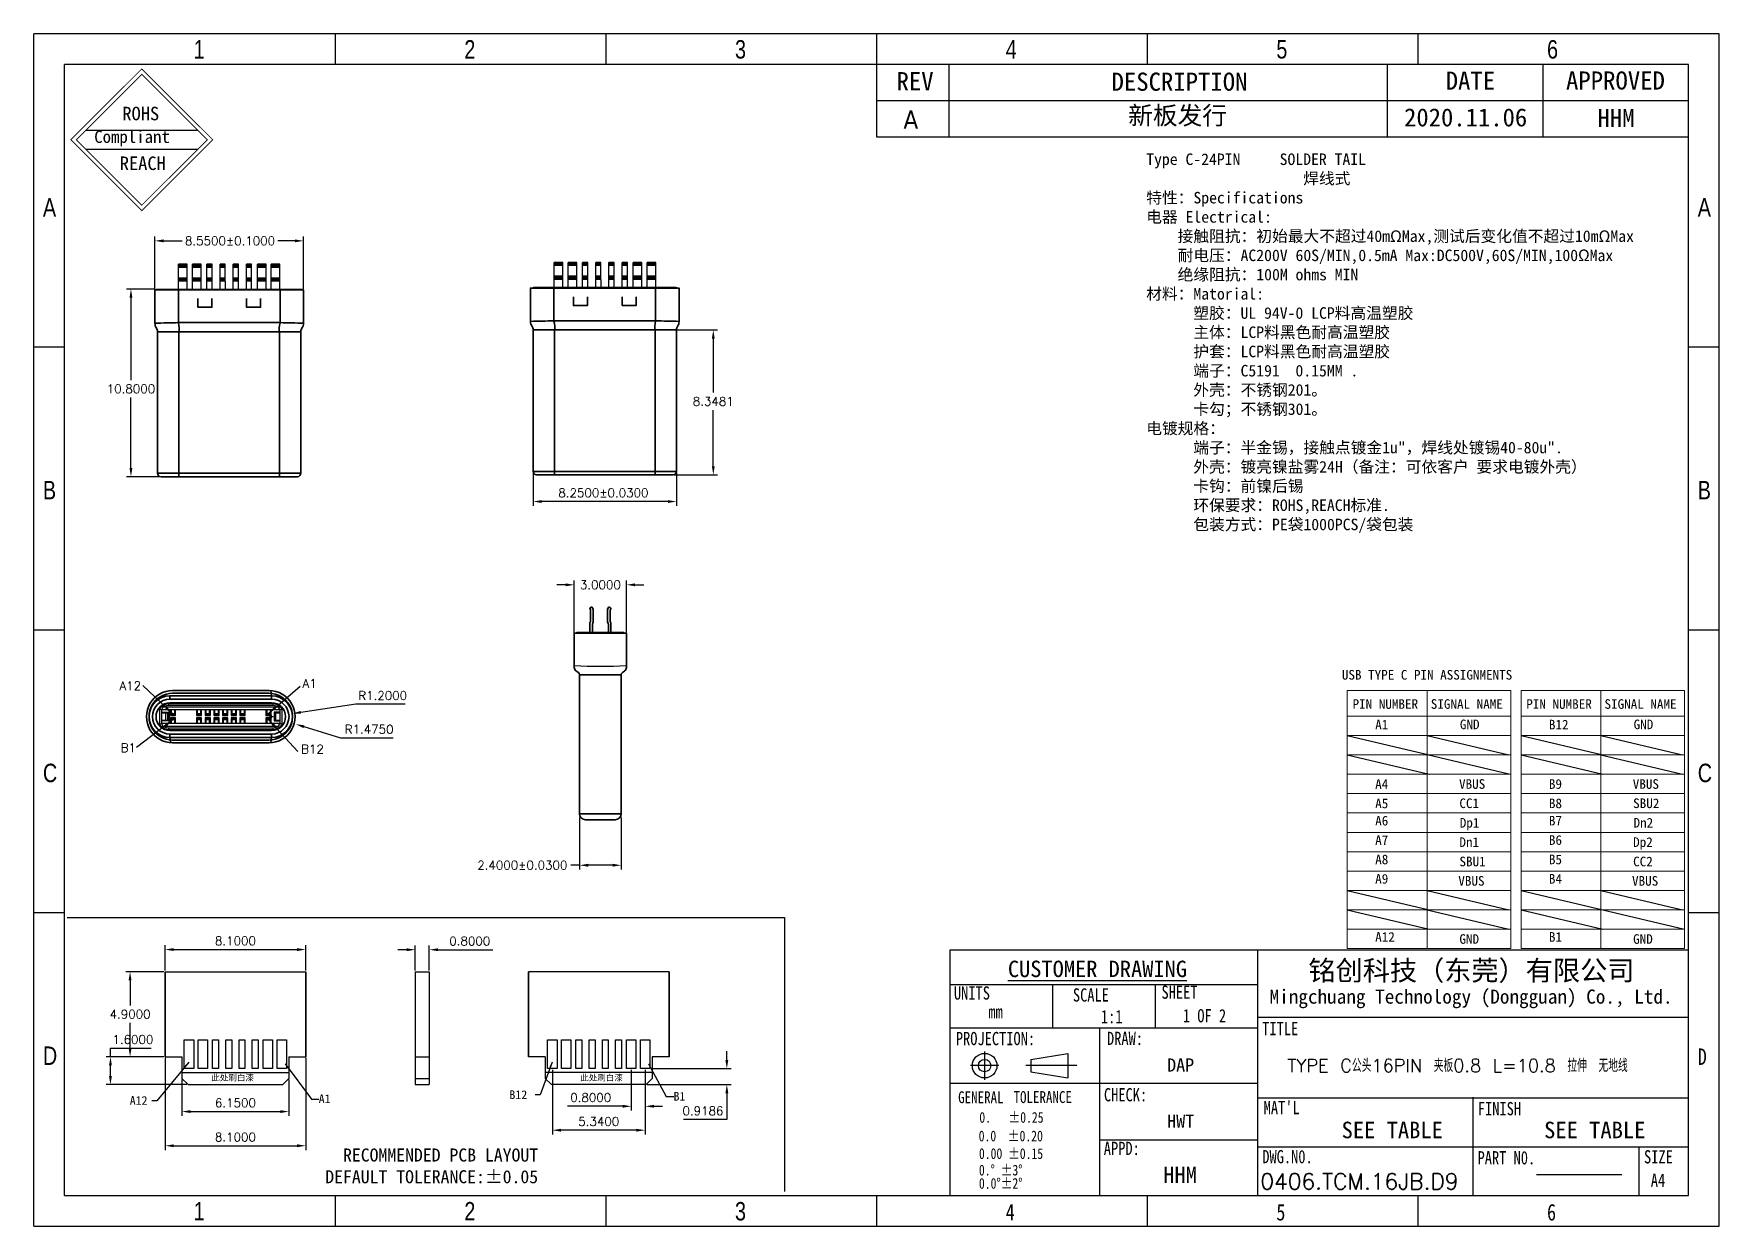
# Model space of a CAD drawing. Header units: inches. Extents: x 7.6 to 104.6, y 12.3 to 81.
import ezdxf

# ---------------------------------------------------------------- set-up
doc = ezdxf.new("R2010")
doc.units = ezdxf.units.IN
doc.header["$MEASUREMENT"] = 0
doc.layers.add('1实线', color=255, linetype='Continuous', lineweight=35)
doc.layers.add('DIM', color=3, linetype='Continuous', lineweight=9)
for name, color, linetype in [('3_1', 7, 'Continuous'), ('INTFCLR_217_9', 7, 'Continuous'), ('USB_C_TYPE_PLUG_HOUSING_', 7, 'Continuous'), ('USB_C_TYPE_PLUG_RETENTION_LATCH', 7, 'Continuous')]:
    doc.layers.add(name, color=color, linetype=linetype)
doc.styles.add('CHAIN(宋)', font='')
doc.styles.get("Standard").update_dxf_attribs({"font": 'txt', "bigfont": 'gbcbig.shx'})
doc.styles.add('TEXTSTYLE_1', font='gdt', dxfattribs={"width": 0.8})
doc.styles.add('TXT', font='romans.shx')
doc.styles.add('宋体', font='')
doc.styles.add('宋體', font='')
doc.styles.get('CHAIN(宋)').set_extended_font_data('SimSun')
doc.styles.get('宋体').set_extended_font_data('SimSun')
doc.styles.get('宋體').set_extended_font_data('SimSun')
doc.dimstyles.get("Standard").update_dxf_attribs({"dimtxt": 0.18, "dimasz": 0.18, "dimexe": 0.18, "dimexo": 0.0625, "dimgap": 0.09, "dimtad": 0, "dimtih": 1, "dimtoh": 1, "dimdec": 4, "dimzin": 0, "dimdsep": 46, "dimtxsty": 'Standard', "dimcen": 0.09, "dimadec": 0, "dimazin": 0, "dimtfac": 1, "dimtdec": 4, "dimtofl": 0, "dimtmove": 0, "dimatfit": 3, "dimfxl": 1, "dimtolj": 1, "dimtzin": 0, "dimarcsym": 0})

msp = doc.modelspace()

# ---------------------------------------------------------------- texts
at = {"style": '宋體', "width": 0.8}
msp.add_text('1 OF 2', height=0.761641, dxfattribs=at).set_placement((73.69613, 24.0585))
at = {"ltscale": 0.2, "char_height": 1.0413954, "attachment_point": 1}
for s, insert in [('{\\fSimSun|b0|i0|c134|p2;新板发行}', (70.54879, 76.78867)), ('{\\fSimSun|b0|i0|c134|p2;2020.11.06}', (86.42016, 76.67642)), ('{\\fSimSun|b0|i0|c134|p2;HHM}', (97.55258, 76.63423)), ('{\\fTahoma|b0|i0|c134|p34;A}', (57.62552, 76.55568))]:
    msp.add_mtext(s, dxfattribs=dict(at, insert=insert))
at = {"color": 3, "linetype": 'Continuous', "insert": (71.58602, 74.078), "char_height": 0.6637967, "width": 35.3942925, "attachment_point": 1, "style": 'CHAIN(宋)'}
msp.add_mtext('Type C-24PIN     SOLDER TAIL\\P                    焊线式\\P特性：Specifications\\P电器 Electrical:\\P    接触阻抗：初始最大不超过40mΩMax,测试后变化值不超过10mΩMax \\P    耐电压：AC200V 60S/MIN,0.5mA Max:DC500V,60S/MIN,100{\\Fromans|c134;Ω}Max\\P    绝缘阻抗：100M ohms MIN\\P材料：Matorial:\\P      塑胶：UL 94V-0 LCP料高温塑胶   \\P      主体：LCP料黑色耐高温塑胶\\P      护套：LCP料黑色耐高温塑胶   \\P      端子：C5191  0.15MM .\\P      外壳：不锈钢201。\\P      卡勾；不锈钢301。\\P电镀规格：       \\P      端子：半金锡，接触点镀金1u"，焊线处镀锡40-80u".\\P      外壳：镀亮镍盐雾24H（备注：可依客户 要求电镀外壳）\\P      卡钩：前镍后锡\\P      环保要求：ROHS,REACH标准.\\P      包装方式：PE袋1000PCS/袋包装', dxfattribs=at)
at = {"color": 3, "char_height": 0.5, "attachment_point": 1}
for s, insert in [('\\A1;A12', (12.51516, 43.68282)), ('\\A1;A1', (23.0514, 43.81835)), ('\\A1;B1', (12.58545, 40.11743)), ('\\A1;B12', (22.96952, 40.03906))]:
    msp.add_mtext(s, dxfattribs=dict(at, insert=insert))
at = {"char_height": 0.5542733, "attachment_point": 1, "style": 'TXT'}
for s, insert, width in [('{\\fSimSun|b0|i0|c134|p2;USB TYPE C PIN ASSIGNMENTS}', (82.84103, 44.3426), 12.2399109), ('{\\fSimSun|b0|i0|c134|p2;SIGNAL NAME}', (87.95778, 42.66112), 12.2399109), ('{\\fSimSun|b0|i0|c134|p2;SIGNAL NAME}', (97.9511, 42.66112), 12.2399109), ('{\\fSimSun|b0|i0|c134|p2;PIN NUMBER}', (83.45786, 42.66112), 12.2399109), ('{\\fSimSun|b0|i0|c134|p2;PIN NUMBER}', (93.45118, 42.66112), 12.2399109), ('{\\fNSimSun|b0|i0|c134|p49;GND}', (89.63269, 41.4888), 9.543113), ('{\\fNSimSun|b0|i0|c134|p49;GND}', (99.62601, 41.4888), 9.543113)]:
    msp.add_mtext(s, dxfattribs=dict(at, insert=insert, width=width))
for s, insert in [('{\\fNSimSun|b0|i0|c134|p49;A1}', (84.75863, 41.47386)), ('{\\fNSimSun|b0|i0|c134|p49;B12}', (94.75194, 41.47386)), ('{\\fNSimSun|b0|i0|c134|p49;A4 \\fNSimSun|b0|i0|c0|p49; }', (84.75863, 38.05489)), ('{\\fNSimSun|b0|i0|c134|p49;VBUS}', (89.58274, 38.05602)), ('{\\fNSimSun|b0|i0|c134|p49;B9 \\fNSimSun|b0|i0|c0|p49; }', (94.75194, 38.05489)), ('{\\fNSimSun|b0|i0|c134|p49;VBUS}', (99.57605, 38.05602)), ('{\\fNSimSun|b0|i0|c134|p49;A5\\fNSimSun|b0|i0|c0|p49; }', (84.75863, 36.94197)), ('{\\fNSimSun|b0|i0|c134|p49;CC1}', (89.60407, 36.94674)), ('{\\fNSimSun|b0|i0|c134|p49;B8}', (94.75194, 36.94197)), ('{\\fNSimSun|b0|i0|c134|p49;SBU2}', (99.59739, 36.94674)), ('{\\fNSimSun|b0|i0|c134|p49;A6\\fNSimSun|b0|i0|c0|p49; }', (84.75863, 35.94489)), ('{\\fNSimSun|b0|i0|c134|p49;B7}', (94.75194, 35.94489)), ('{\\fNSimSun|b0|i0|c0|p49;D\\fNSimSun|b0|i0|c134|p49;p1}', (89.62645, 35.82505)), ('{\\fNSimSun|b0|i0|c0|p49;D\\fNSimSun|b0|i0|c134|p49;n2}', (99.61977, 35.82505)), ('{\\fNSimSun|b0|i0|c134|p49;A7}', (84.75863, 34.8294)), ('{\\fNSimSun|b0|i0|c0|p49;D\\fNSimSun|b0|i0|c134|p49;n1}', (89.60511, 34.70956)), ('{\\fNSimSun|b0|i0|c134|p49;B6}', (94.75194, 34.8294)), ('{\\fNSimSun|b0|i0|c0|p49;D\\fNSimSun|b0|i0|c134|p49;p2}', (99.59843, 34.70956)), ('{\\fNSimSun|b0|i0|c134|p49;A8\\fNSimSun|b0|i0|c0|p49; }', (84.75863, 33.71391)), ('{\\fNSimSun|b0|i0|c134|p49;SBU1}', (89.60511, 33.59407)), ('{\\fNSimSun|b0|i0|c134|p49;B5\\fNSimSun|b0|i0|c0|p49; }', (94.75194, 33.71391)), ('{\\fNSimSun|b0|i0|c134|p49;CC2}', (99.59843, 33.59407)), ('{\\fNSimSun|b0|i0|c134|p49;A9\\fNSimSun|b0|i0|c0|p49; }', (84.75863, 32.59842)), ('{\\fNSimSun|b0|i0|c134|p49;VBUS}', (89.5411, 32.47858)), ('{\\fNSimSun|b0|i0|c134|p49;B4\\fNSimSun|b0|i0|c0|p49; }', (94.75194, 32.59842)), ('{\\fNSimSun|b0|i0|c134|p49;VBUS}', (99.53442, 32.47858)), ('{\\fNSimSun|b0|i0|c134|p49;A12\\fNSimSun|b0|i0|c0|p49; }', (84.75863, 29.25196)), ('{\\fNSimSun|b0|i0|c134|p49;GND}', (89.60511, 29.13212)), ('{\\fNSimSun|b0|i0|c134|p49;B1}', (94.75194, 29.25196)), ('{\\fNSimSun|b0|i0|c134|p49;GND}', (99.59843, 29.13212))]:
    msp.add_mtext(s, dxfattribs=dict(at, insert=insert))
at = {"attachment_point": 1}
for s, insert, char_height, width in [('TYPE C公头16PIN 夹板0.8 L=10.8 拉伸 无地线', (79.7051, 21.94712), 0.74844, 21.8529346), ('0406.TCM.16JB.D9', (78.15208, 15.36405), 0.9208004, 12.5689251)]:
    msp.add_mtext(s, dxfattribs=dict(at, insert=insert, char_height=char_height, width=width))
at = {"char_height": 0.35}
for insert, attachment_point in [((17.80072, 21.04676), 1), ((41.47625, 21.04676), 3)]:
    msp.add_mtext_dynamic_manual_height_columns('{\\fSimSun|b0|i0|c134|p2;此处刷白漆}', width=2.5611998, gutter_width=12.5, heights=[-0.4595], dxfattribs=dict(at, insert=insert, attachment_point=attachment_point))
at = {"attachment_point": 3}
for s, insert, char_height in [('{\\fSimSun|b0|i0|c134|p2;\\C1;A12}', (14.12922, 19.80969), 0.5), ('{\\fSimSun|b0|i0|c134|p2;\\C1;A1}', (24.65897, 19.90629), 0.5), ('{\\fSimSun|b0|i0|c134|p2;\\C1;B12}', (35.97304, 20.14037), 0.5), ('{\\fSimSun|b0|i0|c134|p2;\\C1;B1}', (45.07445, 20.05153), 0.5), ('{\\fSimSun|b0|i0|c134|p2;RECOMMENDED PCB LAYOUT\\PDEFAULT TOLERANCE:%%P0.05}', (36.60252, 16.79472), 0.75)]:
    msp.add_mtext(s, dxfattribs=dict(at, insert=insert, char_height=char_height))

# ---------------------------------------------------------------- blocks, each defined once
blk = doc.blocks.new('成品图框')
for p, q in [((1169.354, 45.473), (1097.653, 45.473)), ((1097.653, -5.294), (1097.653, 45.473)), ((1110.476, 45.473), (1110.476, 44.164)), ((1121.99, 45.473), (1121.99, 44.164)), ((1133.504, 45.473), (1133.504, 44.164)), ((1145.018, 45.473), (1145.018, 44.164)), ((1156.531, 45.473), (1156.531, 44.164)), ((1169.354, -5.294), (1169.354, 45.473)), ((1168.045, 44.164), (1098.962, 44.164)), ((1098.962, -3.985), (1098.962, 44.164)), ((1133.504, 44.164), (1133.504, 41.088)), ((1136.58, 44.164), (1136.58, 41.088)), ((1155.226, 44.164), (1155.226, 41.088)), ((1161.854, 44.164), (1161.854, 41.088)), ((1168.045, -3.985), (1168.045, 44.164)), ((1133.504, 42.626), (1168.047, 42.626)), ((1099.87, 41.362), (1104.633, 41.362)), ((1133.504, 41.088), (1168.047, 41.088)), ((1099.87, 40.553), (1104.633, 40.553)), ((1098.962, 32.127), (1097.653, 32.127)), ((1169.354, 32.127), (1168.045, 32.127)), ((1098.962, 20.089), (1097.653, 20.089)), ((1169.354, 20.089), (1168.045, 20.089)), ((1098.962, 8.052), (1097.653, 8.052)), ((1169.354, 8.052), (1168.045, 8.052)), ((1136.644, -3.985), (1136.644, 6.482)), ((1136.644, 6.482), (1168.045, 6.482)), ((1149.728, -3.985), (1149.728, 6.482)), ((1136.644, 5.006), (1149.728, 5.006)), ((1141.002, 3.158), (1141.002, 5.006)), ((1145.369, 3.158), (1145.369, 5.006)), ((1149.728, 3.604), (1168.045, 3.604)), ((1136.644, 3.158), (1149.728, 3.158)), ((1143.01, -3.985), (1143.01, 3.158)), ((1138.706, 1.545), (1137.502, 1.545)), ((1138.104, 2.147), (1138.104, 0.943)), ((1142.027, 1.546), (1139.86, 1.545)), ((1140.066, 1.807), (1141.636, 2.068)), ((1140.066, 1.807), (1140.066, 1.283)), ((1141.636, 2.068), (1141.636, 1.022)), ((1136.644, 0.798), (1143.01, 0.798)), ((1140.066, 1.283), (1141.636, 1.022)), ((1143.01, 0.798), (1149.728, 0.798)), ((1149.728, 0.173), (1168.045, 0.173)), ((1158.887, -3.985), (1158.887, 0.202)), ((1143.01, -1.616), (1149.728, -1.616)), ((1149.728, -1.906), (1168.045, -1.906)), ((1165.952, -3.985), (1165.952, -1.892)), ((1161.574, -3.088), (1165.211, -3.088)), ((1098.962, -3.985), (1168.045, -3.985)), ((1110.476, -3.985), (1110.476, -5.294)), ((1121.99, -3.985), (1121.99, -5.294)), ((1133.504, -3.985), (1133.504, -5.294)), ((1145.018, -3.985), (1145.018, -5.294)), ((1156.531, -3.985), (1156.531, -5.294)), ((1097.653, -5.294), (1169.354, -5.294))]:
    blk.add_line(p, q)
at = {"const_width": 0.0394}
for points in [[(1099.234, 40.958), (1102.251, 43.975), (1105.269, 40.958), (1102.251, 37.94)], [(1099.466, 40.958), (1102.251, 43.743), (1105.037, 40.958), (1102.251, 38.172)]]:
    blk.add_lwpolyline(points, close=True, dxfattribs=at)
for radius in [0.523, 0.262]:
    blk.add_circle((1138.104, 1.545), radius)
at = {"width": 0.8}
for s, height, style, p in [('1', 0.785, 'TEXTSTYLE_1', (1104.457, 44.413)), ('2', 0.785, 'TEXTSTYLE_1', (1115.971, 44.413)), ('3', 0.785, 'TEXTSTYLE_1', (1127.485, 44.413)), ('4', 0.785, 'TEXTSTYLE_1', (1138.999, 44.413)), ('5', 0.785, 'TEXTSTYLE_1', (1150.513, 44.413)), ('6', 0.785, 'TEXTSTYLE_1', (1162.027, 44.413)), ('A', 0.785, 'TEXTSTYLE_1', (1098.046, 37.688)), ('A', 0.785, 'TEXTSTYLE_1', (1168.438, 37.688)), ('B', 0.785, 'TEXTSTYLE_1', (1098.046, 25.65)), ('B', 0.785, 'TEXTSTYLE_1', (1168.438, 25.65)), ('C', 0.785, 'TEXTSTYLE_1', (1098.046, 13.613)), ('C', 0.785, 'TEXTSTYLE_1', (1168.438, 13.613)), ('UNITS', 0.5632, '宋體', (1136.797, 4.357)), ('SCALE', 0.5632, '宋體', (1141.858, 4.273)), ('SHEET', 0.5632, '宋體', (1145.625, 4.392)), ('mm', 0.5632, '宋體', (1138.259, 3.56)), ('1:1', 0.5632, '宋體', (1143.05, 3.351)), ('PROJECTION: ', 0.56315, '宋體', (1136.879, 2.417)), ('DRAW:', 0.5632, '宋體', (1143.307, 2.424)), ('TITLE', 0.5632, '宋體', (1149.909, 2.842)), ('D', 0.785, 'TEXTSTYLE_1', (1098.046, 1.576)), ('D', 0.704, '宋體', (1168.438, 1.576)), ('GENERAL', 0.5068, '宋體', (1136.977, -0.053)), ('    TOLERANCE', 0.50684, '宋體', (1138.23, -0.047)), ('CHECK:', 0.5632, '宋體', (1143.178, 0.026)), ("MAT'L", 0.5632, '宋體', (1149.973, -0.521)), ('FINISH', 0.5632, '宋體', (1159.083, -0.566)), ('0.   %%P0.25', 0.45615, '宋體', (1137.879, -0.884)), ('0.0  %%P0.20', 0.45615, '宋體', (1137.851, -1.676)), ('0.00 %%P0.15', 0.45615, '宋體', (1137.861, -2.426)), ('APPD:', 0.5632, '宋體', (1143.171, -2.258)), ('DWG.N0.', 0.5632, '宋體', (1149.914, -2.61)), ('PART N0.', 0.5632, '宋體', (1159.071, -2.657)), ('SIZE', 0.5632, '宋體', (1166.152, -2.616)), ('0.%%D %%P3%%D', 0.45615, '宋體', (1137.861, -3.129)), ('0.0%%D%%P2%%D', 0.45615, '宋體', (1137.861, -3.695)), ('A4', 0.5632, '宋體', (1166.441, -3.614)), ('1', 0.785, 'TEXTSTYLE_1', (1104.457, -5.045)), ('2', 0.785, 'TEXTSTYLE_1', (1115.971, -5.045)), ('3', 0.785, 'TEXTSTYLE_1', (1127.485, -5.045)), ('4', 0.704, '宋體', (1138.999, -5.045)), ('5', 0.704, '宋體', (1150.513, -5.045)), ('6', 0.704, '宋體', (1162.027, -5.045))]:
    blk.add_text(s, height=height, dxfattribs=dict(at, style=style)).set_placement(p)
for s, insert, char_height, width, attachment_point, style in [('REV', (1135.144, 43.45), 0.7727, 3.70904, 5, '宋体'), ('DESCRIPTION', (1146.393, 43.423), 0.77272, 21.63608, 5, '宋体'), ('DATE', (1158.767, 43.474), 0.7727, 4.6363, 5, '宋体'), ('APPROVED', (1164.937, 43.474), 0.7727, 7.70269, 5, '宋体'), ('DAP', (1145.867, 1.855), 0.5632, 36.99419, 1, '宋體'), ('HWT', (1145.869, -0.536), 0.5632, 36.99419, 1, '宋體')]:
    blk.add_mtext(s, dxfattribs=dict(insert=insert, char_height=char_height, width=width, attachment_point=attachment_point, style=style))
at = {"attachment_point": 1}
for s, insert, char_height, width in [('{\\fSimSun|b0|i0|c134|p2;ROHS}', (1101.424, 42.361), 0.5757, 3.15052), ('{\\fKaiTi_GB2312|b0|i0|c134|p49;Compliant}', (1100.228, 41.348), 0.5252, 2.01633), ('{\\fSimSun|b0|i0|c134|p2;REACH}', (1101.314, 40.245), 0.5757, 3.15052)]:
    blk.add_mtext(s, dxfattribs=dict(at, insert=insert, char_height=char_height, width=width))
at = {"style": '宋體'}
for s, insert, char_height, attachment_point in [('{\\LCUSTOMER DRAWING}', (1139.092, 5.303), 0.7, 7), ('铭创科技（东莞）有限公司', (1151.878, 6.021), 0.84702, 1), ('Mingchuang Technology (Dongguan) Co., Ltd.', (1150.224, 4.784), 0.6, 1), ('SEE TABLE', (1153.288, -0.841), 0.7039, 1), ('SEE TABLE', (1161.903, -0.841), 0.7039, 1), ('HHM', (1145.698, -2.75), 0.7039, 1)]:
    blk.add_mtext(s, dxfattribs=dict(at, insert=insert, char_height=char_height, attachment_point=attachment_point))
blk = doc.blocks.new('*D64')
at = {"color": 3, "lineweight": -2, "transparency": 16777216}
for p, q in [((14.556, 66.284), (14.556, 69.297)), ((15.056, 69.047), (16.127, 69.047)), ((22.606, 69.047), (21.627, 69.047)), ((23.106, 66.284), (23.106, 69.297))]:
    blk.add_line(p, q, dxfattribs=at)
at = {"color": 3, "transparency": 16777216}
for points in [[(15.056, 69.13), (15.056, 68.963), (14.556, 69.047)], [(22.606, 69.13), (22.606, 68.963), (23.106, 69.047)]]:
    blk.add_solid(points, dxfattribs=at)
at = {"layer": 'DEFPOINTS', "color": 0, "transparency": 16777216}
for p in [(14.556, 69.047), (14.556, 66.222), (23.106, 66.222)]:
    blk.add_point(p, dxfattribs=at)
at = {"color": 3, "transparency": 16777216, "insert": (18.877, 69.047), "char_height": 0.5, "attachment_point": 5}
blk.add_mtext('\\A1;8.5500±0.1000', dxfattribs=at)
blk = doc.blocks.new('*D65')
at = {"color": 3, "lineweight": -2, "transparency": 16777216}
for p, q in [((14.568, 66.271), (12.927, 66.271)), ((13.177, 65.771), (13.177, 61.024)), ((13.177, 55.971), (13.177, 60.024)), ((14.943, 55.471), (12.927, 55.471))]:
    blk.add_line(p, q, dxfattribs=at)
at = {"color": 3, "transparency": 16777216}
for points in [[(13.094, 65.771), (13.26, 65.771), (13.177, 66.271)], [(13.094, 55.971), (13.26, 55.971), (13.177, 55.471)]]:
    blk.add_solid(points, dxfattribs=at)
at = {"layer": 'DEFPOINTS', "color": 0, "transparency": 16777216}
for p in [(14.631, 66.271), (13.177, 55.471), (15.006, 55.471)]:
    blk.add_point(p, dxfattribs=at)
at = {"color": 3, "transparency": 16777216, "insert": (13.177, 60.524), "char_height": 0.5, "attachment_point": 5}
blk.add_mtext('\\A1;10.8000', dxfattribs=at)
blk = doc.blocks.new('*D68')
at = {"color": 3, "lineweight": -2, "transparency": 16777216}
for p, q in [((44.628, 63.923), (46.929, 63.923)), ((46.679, 63.423), (46.679, 60.308)), ((46.679, 56.075), (46.679, 59.308)), ((44.428, 55.575), (46.929, 55.575))]:
    blk.add_line(p, q, dxfattribs=at)
at = {"color": 3, "transparency": 16777216}
for points in [[(46.596, 63.423), (46.762, 63.423), (46.679, 63.923)], [(46.596, 56.075), (46.762, 56.075), (46.679, 55.575)]]:
    blk.add_solid(points, dxfattribs=at)
at = {"layer": 'DEFPOINTS', "color": 0, "transparency": 16777216}
for p in [(44.565, 63.923), (44.365, 55.575), (46.679, 55.575)]:
    blk.add_point(p, dxfattribs=at)
at = {"color": 3, "transparency": 16777216, "insert": (46.679, 59.808), "char_height": 0.5, "attachment_point": 5}
blk.add_mtext('\\A1;8.3481', dxfattribs=at)
blk = doc.blocks.new('*D69')
at = {"color": 3, "lineweight": -2, "transparency": 16777216}
for p, q in [((36.315, 55.713), (36.315, 53.79)), ((44.565, 55.713), (44.565, 53.79)), ((44.065, 54.04), (36.815, 54.04))]:
    blk.add_line(p, q, dxfattribs=at)
at = {"color": 3, "transparency": 16777216}
for points in [[(36.815, 54.123), (36.815, 53.956), (36.315, 54.04)], [(44.065, 54.123), (44.065, 53.956), (44.565, 54.04)]]:
    blk.add_solid(points, dxfattribs=at)
at = {"layer": 'DEFPOINTS', "color": 0, "transparency": 16777216}
for p in [(36.315, 55.775), (44.565, 55.775), (36.315, 54.04)]:
    blk.add_point(p, dxfattribs=at)
at = {"color": 3, "transparency": 16777216, "insert": (40.358, 54.54), "char_height": 0.5, "attachment_point": 5}
blk.add_mtext('\\A1;8.2500±0.0300', dxfattribs=at)
blk = doc.blocks.new('*D74')
at = {"color": 3, "lineweight": -2, "transparency": 16777216}
for p, q in [((38.683, 46.422), (38.683, 49.496)), ((41.683, 46.122), (41.683, 49.496)), ((38.183, 49.246), (37.683, 49.246)), ((42.183, 49.246), (42.683, 49.246))]:
    blk.add_line(p, q, dxfattribs=at)
at = {"color": 3, "transparency": 16777216}
for points in [[(38.183, 49.329), (38.183, 49.162), (38.683, 49.246)], [(42.183, 49.329), (42.183, 49.162), (41.683, 49.246)]]:
    blk.add_solid(points, dxfattribs=at)
at = {"layer": 'DEFPOINTS', "color": 0, "transparency": 16777216}
for p in [(38.683, 49.246), (38.683, 46.36), (41.683, 46.06)]:
    blk.add_point(p, dxfattribs=at)
at = {"color": 3, "transparency": 16777216, "insert": (40.183, 49.246), "char_height": 0.5, "attachment_point": 5}
blk.add_mtext('\\A1;3.0000', dxfattribs=at)
blk = doc.blocks.new('*D77')
at = {"color": 3, "lineweight": -2, "transparency": 16777216}
for p, q in [((38.983, 35.857), (38.983, 32.852)), ((41.383, 35.857), (41.383, 32.852)), ((38.983, 33.102), (38.483, 33.102)), ((40.883, 33.102), (39.483, 33.102))]:
    blk.add_line(p, q, dxfattribs=at)
at = {"color": 3, "transparency": 16777216}
for points in [[(39.483, 33.186), (39.483, 33.019), (38.983, 33.102)], [(40.883, 33.186), (40.883, 33.019), (41.383, 33.102)]]:
    blk.add_solid(points, dxfattribs=at)
at = {"layer": 'DEFPOINTS', "color": 0, "transparency": 16777216}
for p in [(38.983, 35.92), (41.383, 35.92), (38.983, 33.102)]:
    blk.add_point(p, dxfattribs=at)
at = {"color": 3, "transparency": 16777216, "insert": (35.691, 33.102), "char_height": 0.5, "attachment_point": 5}
blk.add_mtext('\\A1;2.4000±0.0300', dxfattribs=at)
blk = doc.blocks.new('*D80')
at = {"color": 3, "lineweight": -2, "transparency": 16777216}
for p, q in [((21.27, 41.566), (21.27, 41.746)), ((26.12, 42.369), (22.952, 41.903)), ((28.953, 42.369), (26.12, 42.369)), ((21.18, 41.656), (21.36, 41.656))]:
    blk.add_line(p, q, dxfattribs=at)
at = {"color": 3, "transparency": 16777216}
blk.add_solid([(22.94, 41.986), (22.964, 41.821), (22.457, 41.831)], dxfattribs=at)
at = {"layer": 'DEFPOINTS', "color": 0, "transparency": 16777216}
for p in [(22.457, 41.831), (21.27, 41.656)]:
    blk.add_point(p, dxfattribs=at)
at = {"color": 3, "transparency": 16777216, "insert": (27.661, 42.869), "char_height": 0.5, "attachment_point": 5}
blk.add_mtext('\\A1;R1.2000', dxfattribs=at)
blk = doc.blocks.new('*D81')
at = {"color": 3, "lineweight": -2, "transparency": 16777216}
for p, q in [((21.245, 41.566), (21.245, 41.746)), ((21.155, 41.656), (21.335, 41.656)), ((25.256, 40.427), (23.134, 41.077)), ((28.256, 40.427), (25.256, 40.427))]:
    blk.add_line(p, q, dxfattribs=at)
at = {"color": 3, "transparency": 16777216}
blk.add_solid([(23.158, 41.157), (23.109, 40.998), (22.656, 41.224)], dxfattribs=at)
at = {"layer": 'DEFPOINTS', "color": 0, "transparency": 16777216}
for p in [(21.245, 41.656), (22.656, 41.224)]:
    blk.add_point(p, dxfattribs=at)
at = {"color": 3, "transparency": 16777216, "insert": (26.881, 40.927), "char_height": 0.5, "attachment_point": 5}
blk.add_mtext('\\A1;R1.4750', dxfattribs=at)
blk = doc.blocks.new('*D93')
at = {"color": 3, "lineweight": -2, "transparency": 16777216}
for p, q in [((29.036, 28.238), (28.536, 28.238)), ((29.536, 27.036), (29.536, 28.488)), ((30.336, 27.036), (30.336, 28.488)), ((30.836, 28.238), (34.003, 28.238))]:
    blk.add_line(p, q, dxfattribs=at)
at = {"color": 3, "transparency": 16777216}
for points in [[(29.036, 28.321), (29.036, 28.155), (29.536, 28.238)], [(30.836, 28.321), (30.836, 28.155), (30.336, 28.238)]]:
    blk.add_solid(points, dxfattribs=at)
at = {"layer": 'DEFPOINTS', "color": 0, "transparency": 16777216}
for p in [(30.336, 28.238), (29.536, 26.973), (30.336, 26.973)]:
    blk.add_point(p, dxfattribs=at)
at = {"color": 3, "transparency": 16777216, "insert": (32.67, 28.738), "char_height": 0.5, "attachment_point": 5}
blk.add_mtext('\\A1;0.8000', dxfattribs=at)
blk = doc.blocks.new('*D94')
at = {"color": 3, "lineweight": -2, "transparency": 16777216}
for p, q in [((15.137, 27.036), (15.137, 28.498)), ((15.637, 28.248), (22.737, 28.248)), ((23.237, 27.036), (23.237, 28.498))]:
    blk.add_line(p, q, dxfattribs=at)
at = {"color": 3, "transparency": 16777216}
for points in [[(15.637, 28.331), (15.637, 28.164), (15.137, 28.248)], [(22.737, 28.331), (22.737, 28.164), (23.237, 28.248)]]:
    blk.add_solid(points, dxfattribs=at)
at = {"layer": 'DEFPOINTS', "color": 0, "transparency": 16777216}
for p in [(23.237, 28.248), (15.137, 26.973), (23.237, 26.973)]:
    blk.add_point(p, dxfattribs=at)
at = {"color": 3, "transparency": 16777216, "insert": (19.187, 28.748), "char_height": 0.5, "attachment_point": 5}
blk.add_mtext('\\A1;8.1000', dxfattribs=at)
blk = doc.blocks.new('*D95')
at = {"color": 3, "lineweight": -2, "transparency": 16777216}
for p, q in [((15.074, 26.973), (12.877, 26.973)), ((13.127, 26.473), (13.127, 25.023)), ((13.127, 22.573), (13.127, 24.023)), ((15.074, 22.073), (12.877, 22.073))]:
    blk.add_line(p, q, dxfattribs=at)
at = {"color": 3, "transparency": 16777216}
for points in [[(13.043, 26.473), (13.21, 26.473), (13.127, 26.973)], [(13.043, 22.573), (13.21, 22.573), (13.127, 22.073)]]:
    blk.add_solid(points, dxfattribs=at)
at = {"layer": 'DEFPOINTS', "color": 0, "transparency": 16777216}
for p in [(15.137, 26.973), (13.127, 22.073), (15.137, 22.073)]:
    blk.add_point(p, dxfattribs=at)
at = {"color": 3, "transparency": 16777216, "insert": (13.127, 24.523), "char_height": 0.5, "attachment_point": 5}
blk.add_mtext('\\A1;4.9000', dxfattribs=at)
blk = doc.blocks.new('*D96')
at = {"color": 3, "lineweight": -2, "transparency": 16777216}
for p, q in [((11.998, 22.073), (11.998, 22.573)), ((11.998, 22.573), (14.331, 22.573)), ((15.074, 22.073), (11.748, 22.073)), ((11.998, 20.973), (11.998, 21.573)), ((16.399, 20.473), (11.748, 20.473))]:
    blk.add_line(p, q, dxfattribs=at)
at = {"color": 3, "transparency": 16777216}
for points in [[(11.914, 21.573), (12.081, 21.573), (11.998, 22.073)], [(11.914, 20.973), (12.081, 20.973), (11.998, 20.473)]]:
    blk.add_solid(points, dxfattribs=at)
at = {"layer": 'DEFPOINTS', "color": 0, "transparency": 16777216}
for p in [(11.998, 22.073), (15.137, 22.073), (16.462, 20.473)]:
    blk.add_point(p, dxfattribs=at)
at = {"color": 3, "transparency": 16777216, "insert": (13.289, 23.073), "char_height": 0.5, "attachment_point": 5}
blk.add_mtext('\\A1;1.6000', dxfattribs=at)
blk = doc.blocks.new('*D97')
at = {"color": 3, "lineweight": -2, "transparency": 16777216}
for p, q in [((15.137, 22.011), (15.137, 16.703)), ((23.237, 22.011), (23.237, 16.703)), ((15.637, 16.953), (22.737, 16.953))]:
    blk.add_line(p, q, dxfattribs=at)
at = {"color": 3, "transparency": 16777216}
for points in [[(15.637, 17.036), (15.637, 16.87), (15.137, 16.953)], [(22.737, 17.036), (22.737, 16.87), (23.237, 16.953)]]:
    blk.add_solid(points, dxfattribs=at)
at = {"layer": 'DEFPOINTS', "color": 0, "transparency": 16777216}
for p in [(15.137, 22.073), (23.237, 22.073), (23.237, 16.953)]:
    blk.add_point(p, dxfattribs=at)
at = {"color": 3, "transparency": 16777216, "insert": (19.187, 17.453), "char_height": 0.5, "attachment_point": 5}
blk.add_mtext('\\A1;8.1000', dxfattribs=at)
blk = doc.blocks.new('*D98')
at = {"color": 3, "lineweight": -2, "transparency": 16777216}
for p, q in [((16.112, 20.761), (16.112, 18.67)), ((22.262, 20.761), (22.262, 18.67)), ((16.612, 18.92), (21.762, 18.92))]:
    blk.add_line(p, q, dxfattribs=at)
at = {"color": 3, "transparency": 16777216}
for points in [[(16.612, 19.003), (16.612, 18.837), (16.112, 18.92)], [(21.762, 19.003), (21.762, 18.837), (22.262, 18.92)]]:
    blk.add_solid(points, dxfattribs=at)
at = {"layer": 'DEFPOINTS', "color": 0, "transparency": 16777216}
for p in [(16.112, 20.823), (22.262, 20.823), (22.262, 18.92)]:
    blk.add_point(p, dxfattribs=at)
at = {"color": 3, "transparency": 16777216, "insert": (19.187, 19.42), "char_height": 0.5, "attachment_point": 5}
blk.add_mtext('\\A1;6.1500', dxfattribs=at)
blk = doc.blocks.new('*D91')
at = {"color": 3, "lineweight": -2, "transparency": 16777216}
for p, q in [((41.961, 21.329), (41.961, 18.975)), ((42.761, 21.329), (42.761, 18.975)), ((41.461, 19.225), (38.294, 19.225)), ((43.261, 19.225), (43.761, 19.225))]:
    blk.add_line(p, q, dxfattribs=at)
at = {"color": 3, "transparency": 16777216}
for points in [[(41.461, 19.309), (41.461, 19.142), (41.961, 19.225)], [(43.261, 19.309), (43.261, 19.142), (42.761, 19.225)]]:
    blk.add_solid(points, dxfattribs=at)
at = {"layer": 'DEFPOINTS', "color": 0, "transparency": 16777216}
for p in [(41.961, 21.392), (42.761, 21.392), (41.961, 19.225)]:
    blk.add_point(p, dxfattribs=at)
at = {"color": 3, "transparency": 16777216, "insert": (39.628, 19.725), "char_height": 0.5, "attachment_point": 5}
blk.add_mtext('\\A1;0.8000', dxfattribs=at)
blk = doc.blocks.new('*D92')
at = {"color": 3, "lineweight": -2, "transparency": 16777216}
for p, q in [((37.421, 21.329), (37.421, 17.597)), ((42.761, 21.329), (42.761, 17.597)), ((42.261, 17.847), (37.921, 17.847))]:
    blk.add_line(p, q, dxfattribs=at)
at = {"color": 3, "transparency": 16777216}
for points in [[(37.921, 17.93), (37.921, 17.764), (37.421, 17.847)], [(42.261, 17.93), (42.261, 17.764), (42.761, 17.847)]]:
    blk.add_solid(points, dxfattribs=at)
at = {"layer": 'DEFPOINTS', "color": 0, "transparency": 16777216}
for p in [(37.421, 21.392), (42.761, 21.392), (37.421, 17.847)]:
    blk.add_point(p, dxfattribs=at)
at = {"color": 3, "transparency": 16777216, "insert": (40.091, 18.347), "char_height": 0.5, "attachment_point": 5}
blk.add_mtext('\\A1;5.3400', dxfattribs=at)
blk = doc.blocks.new('*D99')
at = {"color": 3, "lineweight": -2, "transparency": 16777216}
for p, q in [((47.46, 21.892), (47.46, 22.392)), ((43.093, 21.392), (47.71, 21.392)), ((42.878, 20.473), (47.71, 20.473)), ((47.46, 19.973), (47.46, 18.461)), ((47.46, 18.461), (44.96, 18.461))]:
    blk.add_line(p, q, dxfattribs=at)
at = {"color": 3, "transparency": 16777216}
for points in [[(47.376, 21.892), (47.543, 21.892), (47.46, 21.392)], [(47.376, 19.973), (47.543, 19.973), (47.46, 20.473)]]:
    blk.add_solid(points, dxfattribs=at)
at = {"layer": 'DEFPOINTS', "color": 0, "transparency": 16777216}
for p in [(43.03, 21.392), (47.46, 21.392), (42.815, 20.473)]:
    blk.add_point(p, dxfattribs=at)
at = {"color": 3, "transparency": 16777216, "insert": (46.085, 18.961), "char_height": 0.5, "attachment_point": 5}
blk.add_mtext('\\A1;0.9186', dxfattribs=at)

# ---------------------------------------------------------------- dimensions: what is measured, and where the dimension line sits
for base, p1, p2, angle, override, picture, middle in [((14.55584, 69.04654), (23.10584, 66.22176), (14.55584, 66.22176), 180, {"dimtxt": 0.5, "dimasz": 0.5, "dimexe": 0.25, "dimgap": 0.25, "dimzin": 0, "dimclrd": 3, "dimclre": 3, "dimclrt": 3, "dimtol": 1, "dimtp": 0.1, "dimtm": 0.1, "dimtzin": 0}, '*D64', (18.87652, 69.04654)), ((13.17708, 55.47135), (14.63084, 66.27135), (15.00584, 55.47135), 270, {"dimtxt": 0.5, "dimasz": 0.5, "dimexe": 0.25, "dimgap": 0.25, "dimtad": 1, "dimzin": 0, "dimclrd": 3, "dimclre": 3, "dimclrt": 3}, '*D65', (13.17708, 60.52369)), ((46.67899, 55.57531), (44.56506, 63.92343), (44.36506, 55.57531), 270, {"dimtxt": 0.5, "dimasz": 0.5, "dimexe": 0.25, "dimgap": 0.25, "dimtad": 1, "dimzin": 0, "dimclrd": 3, "dimclre": 3, "dimclrt": 3}, '*D68', (46.67899, 59.80768)), ((36.31506, 54.03965), (44.56506, 55.77531), (36.31506, 55.77531), 180, {"dimtxt": 0.5, "dimasz": 0.5, "dimexe": 0.25, "dimgap": 0.25, "dimtad": 1, "dimzin": 0, "dimclrd": 3, "dimclre": 3, "dimclrt": 3, "dimtol": 1, "dimtp": 0.03, "dimtm": 0.03, "dimtzin": 0}, '*D69', (40.35796, 54.03965)), ((38.68289, 49.2456), (41.68289, 46.05986), (38.68289, 46.35986), 180, {"dimtxt": 0.5, "dimasz": 0.5, "dimexe": 0.25, "dimgap": 0.25, "dimzin": 0, "dimclrd": 3, "dimclre": 3, "dimclrt": 3}, '*D74', (40.18289, 49.2456)), ((38.98289, 33.10237), (41.38289, 35.91986), (38.98289, 35.91986), 180, {"dimtxt": 0.5, "dimasz": 0.5, "dimexe": 0.25, "dimgap": 0.25, "dimzin": 0, "dimclrd": 3, "dimclre": 3, "dimclrt": 3, "dimtol": 1, "dimtp": 0.03, "dimtm": 0.03, "dimtzin": 0}, '*D77', (35.69122, 33.10237)), ((47.45977, 21.39185), (42.81512, 20.47328), (43.03012, 21.39185), 90, {"dimtxt": 0.5, "dimasz": 0.5, "dimexe": 0.25, "dimgap": 0.25, "dimtad": 1, "dimzin": 0, "dimclrd": 3, "dimclre": 3, "dimclrt": 3}, '*D99', (46.08477, 18.46137))]:
    dim = msp.add_linear_dim(base=base, p1=p1, p2=p2, angle=angle, dimstyle='Standard', override=override)
    dim.commit()
    dim.dimension.update_dxf_attribs({"geometry": picture, "text_midpoint": middle, "dimtype": 160})
for center, mpoint, picture, middle in [((21.27025, 41.65594), (22.45748, 41.83055), '*D80', (26.11979, 42.3692)), ((21.24525, 41.65594), (22.65552, 41.2238), '*D81', (26.88105, 40.42694))]:
    dim = msp.add_radius_dim(center=center, mpoint=mpoint, dimstyle='Standard', override={"dimtxt": 0.5, "dimasz": 0.5, "dimexe": 0.25, "dimgap": 0.25, "dimtad": 1, "dimzin": 0, "dimclrd": 3, "dimclre": 3, "dimclrt": 3})
    dim.commit()
    dim.dimension.update_dxf_attribs({"geometry": picture, "text_midpoint": middle, "dimtype": 164})
for base, p1, p2, picture, middle in [((23.23685, 28.24775), (15.13685, 26.97328), (23.23685, 26.97328), '*D94', (19.18685, 28.24775)), ((30.33624, 28.23808), (29.53624, 26.97328), (30.33624, 26.97328), '*D93', (32.66957, 28.23808)), ((23.23685, 16.95308), (15.13685, 22.07328), (23.23685, 22.07328), '*D97', (19.18685, 16.95308)), ((22.26185, 18.91984), (16.11185, 20.82328), (22.26185, 20.82328), '*D98', (19.18685, 18.91984))]:
    dim = msp.add_linear_dim(base=base, p1=p1, p2=p2, dimstyle='Standard', override={"dimtxt": 0.5, "dimasz": 0.5, "dimexe": 0.25, "dimgap": 0.25, "dimtad": 1, "dimzin": 0, "dimclrd": 3, "dimclre": 3, "dimclrt": 3})
    dim.commit()
    dim.dimension.update_dxf_attribs({"geometry": picture, "text_midpoint": middle, "dimtype": 160})
for base, p1, picture, middle in [((13.12683, 22.07328), (15.13685, 26.97328), '*D95', (13.12683, 24.52328)), ((11.99781, 22.07328), (16.46185, 20.47328), '*D96', (13.28948, 23.07328))]:
    dim = msp.add_linear_dim(base=base, p1=p1, p2=(15.13685, 22.07328), angle=90, dimstyle='Standard', override={"dimtxt": 0.5, "dimasz": 0.5, "dimexe": 0.25, "dimgap": 0.25, "dimtad": 1, "dimzin": 0, "dimclrd": 3, "dimclre": 3, "dimclrt": 3})
    dim.commit()
    dim.dimension.update_dxf_attribs({"geometry": picture, "text_midpoint": middle})
for base, p2, picture, middle in [((37.42087, 17.84701), (37.42087, 21.39185), '*D92', (40.09087, 18.34701)), ((41.96087, 19.22532), (41.96087, 21.39185), '*D91', (39.62754, 19.72532))]:
    dim = msp.add_linear_dim(base=base, p1=(42.76087, 21.39185), p2=p2, dimstyle='Standard', override={"dimtxt": 0.5, "dimasz": 0.5, "dimexe": 0.25, "dimgap": 0.25, "dimtad": 1, "dimzin": 0, "dimclrd": 3, "dimclre": 3, "dimclrt": 3})
    dim.commit()
    dim.dimension.update_dxf_attribs({"geometry": picture, "text_midpoint": middle})

# ---------------------------------------------------------------- linework, layer by layer
at = {"color": 7}
for p, q in [((16.41081, 67.70289), (15.91081, 67.70289)), ((15.91081, 66.27135), (15.91081, 67.70289)), ((16.41081, 67.66789), (15.91081, 67.66789)), ((16.41081, 67.64786), (15.91081, 67.64786)), ((16.41081, 67.6256), (15.91081, 67.6256)), ((16.41081, 67.57286), (15.91081, 67.57286)), ((16.41081, 67.52286), (15.91081, 67.52286)), ((16.41081, 66.27135), (16.41081, 67.70289)), ((17.21081, 67.70289), (16.71081, 67.70289)), ((16.71081, 66.27135), (16.71081, 67.70289)), ((17.21081, 67.66789), (16.71081, 67.66789)), ((17.21081, 67.64786), (16.71081, 67.64786)), ((17.21081, 67.6256), (16.71081, 67.6256)), ((17.21081, 67.57286), (16.71081, 67.57286)), ((17.21081, 67.52286), (16.71081, 67.52286)), ((17.21081, 66.27135), (17.21081, 67.70289)), ((17.84081, 67.70289), (17.54081, 67.70289)), ((17.54081, 66.27135), (17.54081, 67.70289)), ((17.84081, 67.66789), (17.54081, 67.66789)), ((17.84081, 67.64786), (17.54081, 67.64786)), ((17.84081, 67.6256), (17.54081, 67.6256)), ((17.84081, 67.57286), (17.54081, 67.57286)), ((17.84081, 67.52286), (17.54081, 67.52286)), ((17.84081, 66.27135), (17.84081, 67.70289)), ((18.60081, 67.70289), (18.30081, 67.70289)), ((18.30081, 66.72783), (18.30081, 67.70289)), ((18.60081, 67.66789), (18.30081, 67.66789)), ((18.60081, 67.64786), (18.30081, 67.64786)), ((18.60081, 67.6256), (18.30081, 67.6256)), ((18.60081, 67.57286), (18.30081, 67.57286)), ((18.60081, 67.52286), (18.30081, 67.52286)), ((18.60081, 66.72783), (18.60081, 67.70289)), ((19.36081, 67.70289), (19.06081, 67.70289)), ((19.06081, 66.72783), (19.06081, 67.70289)), ((19.36081, 67.66789), (19.06081, 67.66789)), ((19.36081, 67.64786), (19.06081, 67.64786)), ((19.36081, 67.6256), (19.06081, 67.6256)), ((19.36081, 67.57286), (19.06081, 67.57286)), ((19.36081, 67.52286), (19.06081, 67.52286)), ((19.36081, 66.72783), (19.36081, 67.70289)), ((20.12081, 67.70289), (19.82081, 67.70289)), ((19.82081, 66.27135), (19.82081, 67.70289)), ((20.12081, 67.66789), (19.82081, 67.66789)), ((20.12081, 67.64786), (19.82081, 67.64786)), ((20.12081, 67.6256), (19.82081, 67.6256)), ((20.12081, 67.57286), (19.82081, 67.57286)), ((20.12081, 67.52286), (19.82081, 67.52286)), ((20.12081, 66.27135), (20.12081, 67.70289)), ((20.95081, 67.70289), (20.45081, 67.70289)), ((20.45081, 66.27135), (20.45081, 67.70289)), ((20.95081, 67.66789), (20.45081, 67.66789)), ((20.95081, 67.64786), (20.45081, 67.64786)), ((20.95081, 67.6256), (20.45081, 67.6256)), ((20.95081, 67.57286), (20.45081, 67.57286)), ((20.95081, 67.52286), (20.45081, 67.52286)), ((20.95081, 66.27135), (20.95081, 67.70289)), ((21.75081, 67.70289), (21.25081, 67.70289)), ((21.25081, 66.27135), (21.25081, 67.70289)), ((21.75081, 67.66789), (21.25081, 67.66789)), ((21.75081, 67.64786), (21.25081, 67.64786)), ((21.75081, 67.6256), (21.25081, 67.6256)), ((21.75081, 67.57286), (21.25081, 67.57286)), ((21.75081, 67.52286), (21.25081, 67.52286)), ((21.75081, 66.27135), (21.75081, 67.70289)), ((38.02599, 67.80685), (37.52599, 67.80685)), ((37.52599, 66.37531), (37.52599, 67.80685)), ((38.02599, 67.77185), (37.52599, 67.77185)), ((38.02599, 67.75182), (37.52599, 67.75182)), ((38.02599, 67.72956), (37.52599, 67.72956)), ((38.02599, 67.67682), (37.52599, 67.67682)), ((38.02599, 67.62682), (37.52599, 67.62682)), ((38.02599, 67.00644), (37.52599, 67.00644)), ((38.02599, 66.97997), (37.52599, 66.97997)), ((38.02599, 66.37531), (38.02599, 67.80685)), ((38.82599, 67.80685), (38.32599, 67.80685)), ((38.32599, 66.37531), (38.32599, 67.80685)), ((38.82599, 67.77185), (38.32599, 67.77185)), ((38.82599, 67.75182), (38.32599, 67.75182)), ((38.82599, 67.72956), (38.32599, 67.72956)), ((38.82599, 67.67682), (38.32599, 67.67682)), ((38.82599, 67.62682), (38.32599, 67.62682)), ((38.82599, 67.00644), (38.32599, 67.00644)), ((38.82599, 66.97997), (38.32599, 66.97997)), ((38.82599, 66.37531), (38.82599, 67.80685)), ((39.45599, 67.80685), (39.15599, 67.80685)), ((39.15599, 66.37531), (39.15599, 67.80685)), ((39.45599, 67.77185), (39.15599, 67.77185)), ((39.45599, 67.75182), (39.15599, 67.75182)), ((39.45599, 67.72956), (39.15599, 67.72956)), ((39.45599, 67.67682), (39.15599, 67.67682)), ((39.45599, 67.62682), (39.15599, 67.62682)), ((39.45599, 67.00644), (39.15599, 67.00644)), ((39.45599, 66.97997), (39.15599, 66.97997)), ((39.45599, 66.37531), (39.45599, 67.80685)), ((40.21599, 67.80685), (39.91599, 67.80685)), ((39.91599, 66.83179), (39.91599, 67.80685)), ((40.21599, 67.77185), (39.91599, 67.77185)), ((40.21599, 67.75182), (39.91599, 67.75182)), ((40.21599, 67.72956), (39.91599, 67.72956)), ((40.21599, 67.67682), (39.91599, 67.67682)), ((40.21599, 67.62682), (39.91599, 67.62682)), ((40.21599, 67.00644), (39.91599, 67.00644)), ((40.21599, 66.97997), (39.91599, 66.97997)), ((40.21599, 66.83179), (40.21599, 67.80685)), ((40.67584, 66.37531), (40.67599, 67.00644)), ((40.97599, 67.80685), (40.67599, 67.80685)), ((40.67599, 66.83179), (40.67599, 67.80685)), ((40.97599, 67.77185), (40.67599, 67.77185)), ((40.97599, 67.75182), (40.67599, 67.75182)), ((40.97599, 67.72956), (40.67599, 67.72956)), ((40.97599, 67.67682), (40.67599, 67.67682)), ((40.97599, 67.62682), (40.67599, 67.62682)), ((40.97599, 67.00644), (40.67599, 67.00644)), ((40.97599, 66.97997), (40.67599, 66.97997)), ((40.97574, 66.37531), (40.97599, 67.00644)), ((40.97599, 66.83179), (40.97599, 67.80685)), ((41.73599, 67.80685), (41.43599, 67.80685)), ((41.43599, 66.37531), (41.43599, 67.80685)), ((41.73599, 67.77185), (41.43599, 67.77185)), ((41.73599, 67.75182), (41.43599, 67.75182)), ((41.73599, 67.72956), (41.43599, 67.72956)), ((41.73599, 67.67682), (41.43599, 67.67682)), ((41.73599, 67.62682), (41.43599, 67.62682)), ((41.73599, 67.00644), (41.43599, 67.00644)), ((41.73599, 66.97997), (41.43599, 66.97997)), ((41.73599, 66.37531), (41.73599, 67.80685)), ((42.56599, 67.80685), (42.06599, 67.80685)), ((42.06599, 66.37531), (42.06599, 67.80685)), ((42.56599, 67.77185), (42.06599, 67.77185)), ((42.56599, 67.75182), (42.06599, 67.75182)), ((42.56599, 67.72956), (42.06599, 67.72956)), ((42.56599, 67.67682), (42.06599, 67.67682)), ((42.56599, 67.62682), (42.06599, 67.62682)), ((42.56599, 67.00644), (42.06599, 67.00644)), ((42.56599, 66.97997), (42.06599, 66.97997)), ((42.56599, 66.37531), (42.56599, 67.80685)), ((43.36599, 67.80685), (42.86599, 67.80685)), ((42.86599, 66.37531), (42.86599, 67.80685)), ((43.36599, 67.77185), (42.86599, 67.77185)), ((43.36599, 67.75182), (42.86599, 67.75182)), ((43.36599, 67.72956), (42.86599, 67.72956)), ((43.36599, 67.67682), (42.86599, 67.67682)), ((43.36599, 67.62682), (42.86599, 67.62682)), ((43.36599, 67.00644), (42.86599, 67.00644)), ((43.36599, 66.97997), (42.86599, 66.97997)), ((43.36599, 66.37531), (43.36599, 67.80685)), ((16.41081, 66.90248), (15.91081, 66.90248)), ((16.41081, 66.87602), (15.91081, 66.87602)), ((16.41081, 66.79663), (15.91081, 66.79663)), ((16.41081, 66.72783), (15.91081, 66.72783)), ((17.21081, 66.90248), (16.71081, 66.90248)), ((17.21081, 66.87602), (16.71081, 66.87602)), ((17.21081, 66.79663), (16.71081, 66.79663)), ((17.21081, 66.72783), (16.71081, 66.72783)), ((17.84081, 66.90248), (17.54081, 66.90248)), ((17.84081, 66.87602), (17.54081, 66.87602)), ((17.84081, 66.79663), (17.54081, 66.79663)), ((17.84081, 66.72783), (17.54081, 66.72783)), ((18.60081, 66.90248), (18.30081, 66.90248)), ((18.60081, 66.87602), (18.30081, 66.87602)), ((18.60081, 66.79663), (18.30081, 66.79663)), ((18.60081, 66.72783), (18.30081, 66.72783)), ((18.30104, 66.27135), (18.30081, 66.72783)), ((18.60081, 66.72783), (18.60095, 66.27135)), ((19.06066, 66.27135), (19.06081, 66.90248)), ((19.36081, 66.90248), (19.06081, 66.90248)), ((19.36081, 66.87602), (19.06081, 66.87602)), ((19.36081, 66.79663), (19.06081, 66.79663)), ((19.36081, 66.72783), (19.06081, 66.72783)), ((19.36056, 66.27135), (19.36081, 66.90248)), ((20.12081, 66.90248), (19.82081, 66.90248)), ((20.12081, 66.87602), (19.82081, 66.87602)), ((20.12081, 66.79663), (19.82081, 66.79663)), ((20.12081, 66.72783), (19.82081, 66.72783)), ((20.95081, 66.90248), (20.45081, 66.90248)), ((20.95081, 66.87602), (20.45081, 66.87602)), ((20.95081, 66.79663), (20.45081, 66.79663)), ((20.95081, 66.72783), (20.45081, 66.72783)), ((21.75081, 66.90248), (21.25081, 66.90248)), ((21.75081, 66.87602), (21.25081, 66.87602)), ((21.75081, 66.79663), (21.25081, 66.79663)), ((21.75081, 66.72783), (21.25081, 66.72783)), ((38.02599, 66.90059), (37.52599, 66.90059)), ((38.02599, 66.83179), (37.52599, 66.83179)), ((38.82599, 66.90059), (38.32599, 66.90059)), ((38.82599, 66.83179), (38.32599, 66.83179)), ((39.45599, 66.90059), (39.15599, 66.90059)), ((39.45599, 66.83179), (39.15599, 66.83179)), ((40.21599, 66.90059), (39.91599, 66.90059)), ((40.21599, 66.83179), (39.91599, 66.83179)), ((39.91622, 66.37531), (39.91599, 66.83179)), ((40.21599, 66.83179), (40.21613, 66.37531)), ((40.97599, 66.90059), (40.67599, 66.90059)), ((40.97599, 66.83179), (40.67599, 66.83179)), ((41.73599, 66.90059), (41.43599, 66.90059)), ((41.73599, 66.83179), (41.43599, 66.83179)), ((42.56599, 66.90059), (42.06599, 66.90059)), ((42.56599, 66.83179), (42.06599, 66.83179)), ((43.36599, 66.90059), (42.86599, 66.90059)), ((43.36599, 66.83179), (42.86599, 66.83179))]:
    msp.add_line(p, q, dxfattribs=at)
for p, q in [((36.33304, 66.37572), (44.55304, 66.37572)), ((38.83289, 46.51986), (41.53289, 46.51986)), ((38.83289, 46.47027), (38.83289, 46.51986)), ((41.53289, 46.47027), (41.53289, 46.51986)), ((83.15604, 40.57277), (87.86072, 39.45729)), ((87.74088, 40.57277), (92.44556, 39.45729)), ((93.14936, 40.57277), (97.85403, 39.45729)), ((97.7342, 40.57277), (102.43888, 39.45729)), ((83.15604, 39.45729), (87.86072, 38.3418)), ((87.74088, 39.4857), (92.44556, 38.37021)), ((93.14936, 39.45729), (97.85403, 38.3418)), ((97.7342, 39.45729), (102.43888, 38.3418)), ((83.15604, 31.64888), (87.86072, 30.53339)), ((87.74088, 31.64888), (92.44556, 30.53339)), ((93.14936, 31.64888), (97.85403, 30.53339)), ((97.7342, 31.64888), (102.43888, 30.53339)), ((83.15604, 30.53339), (87.86072, 29.4179)), ((87.74088, 30.53339), (92.44556, 29.4179)), ((93.14936, 30.53339), (97.85403, 29.4179)), ((97.85403, 30.53339), (102.55871, 29.4179)), ((15.13685, 26.97328), (23.23685, 26.97328)), ((29.53624, 26.97328), (30.33624, 26.97328)), ((29.53624, 26.97328), (29.53624, 20.47328)), ((30.33624, 26.97328), (30.33624, 20.47328)), ((44.14012, 26.97328), (36.04012, 26.97328)), ((15.13685, 22.07328), (16.11185, 22.07328)), ((16.11185, 22.07328), (16.11185, 20.82328)), ((22.26185, 22.07328), (23.23685, 22.07328)), ((22.26185, 22.07328), (22.26185, 20.82328)), ((29.53624, 22.07328), (30.33624, 22.07328)), ((37.01512, 22.07328), (36.04012, 22.07328)), ((37.01512, 22.07328), (37.01512, 20.82328)), ((44.14012, 22.07328), (43.16512, 22.07328)), ((43.16512, 22.07328), (43.16512, 20.82328)), ((16.11185, 21.17025), (22.26185, 21.17025)), ((16.46185, 20.47328), (16.11185, 20.82328)), ((16.46185, 20.47328), (21.91185, 20.47328)), ((21.91185, 20.47328), (22.26185, 20.82328)), ((29.53624, 20.82328), (30.33624, 20.82328)), ((29.53624, 20.47328), (30.33624, 20.47328)), ((43.16512, 21.17025), (37.01512, 21.17025)), ((37.36512, 20.47328), (37.01512, 20.82328)), ((42.81512, 20.47328), (37.36512, 20.47328)), ((42.81512, 20.47328), (43.16512, 20.82328))]:
    msp.add_line(p, q)
at = {"color": 6}
for p, q in [((9.5037, 30.08857), (50.7848, 30.08857)), ((50.7848, 30.08857), (50.7848, 14.31268))]:
    msp.add_line(p, q, dxfattribs=at)
at = {"color": 0}
msp.add_lwpolyline([(14.63084, 66.22176), (14.63084, 66.27135), (23.03084, 66.27135), (23.03084, 66.22176)], dxfattribs=at)
at = {"color": 7}
for points in [[(16.7876, 21.39185), (16.2476, 21.39185), (16.2476, 23.04185), (16.7876, 23.04185)], [(17.0476, 23.04185), (17.5876, 23.04185), (17.5876, 21.39185), (17.0476, 21.39185)], [(17.8776, 23.04185), (18.2176, 23.04185), (18.2176, 21.39185), (17.8776, 21.39185)], [(18.9776, 23.04185), (18.9776, 21.39185), (18.6376, 21.39185), (18.6376, 23.04185)], [(19.3976, 23.04185), (19.7376, 23.04185), (19.7376, 21.39185), (19.3976, 21.39185)], [(20.4976, 23.04185), (20.4976, 21.39185), (20.1576, 21.39185), (20.1576, 23.04185)], [(21.3276, 23.04185), (21.3276, 21.39185), (20.7876, 21.39185), (20.7876, 23.04185)], [(21.5876, 23.04185), (22.1276, 23.04185), (22.1276, 21.39185), (21.5876, 21.39185)], [(37.69087, 21.39185), (37.15087, 21.39185), (37.15087, 23.04185), (37.69087, 23.04185)], [(37.95087, 23.04185), (38.49087, 23.04185), (38.49087, 21.39185), (37.95087, 21.39185)], [(38.78087, 23.04185), (39.12087, 23.04185), (39.12087, 21.39185), (38.78087, 21.39185)], [(39.88087, 23.04185), (39.88087, 21.39185), (39.54087, 21.39185), (39.54087, 23.04185)], [(40.30087, 23.04185), (40.64087, 23.04185), (40.64087, 21.39185), (40.30087, 21.39185)], [(41.40087, 23.04185), (41.40087, 21.39185), (41.06087, 21.39185), (41.06087, 23.04185)], [(42.23087, 23.04185), (42.23087, 21.39185), (41.69087, 21.39185), (41.69087, 23.04185)], [(42.49087, 23.04185), (43.03087, 23.04185), (43.03087, 21.39185), (42.49087, 21.39185)]]:
    msp.add_lwpolyline(points, close=True, dxfattribs=at)
msp.add_arc((40.18289, 79.43273), 34.87227, 267.5347122, 272.4652878)
at = {"layer": '1实线'}
for p, q in [((22.95584, 55.67135), (14.70584, 55.67135)), ((44.56209, 55.77572), (36.31209, 55.77572))]:
    msp.add_line(p, q, dxfattribs=at)
at = {"layer": '1实线', "color": 7}
for p, q in [((38.68289, 46.47027), (41.68289, 46.47027)), ((38.68289, 44.48625), (38.68289, 46.47027)), ((41.68289, 44.48625), (41.68289, 46.47027)), ((38.91541, 44.19838), (38.79534, 44.27749)), ((41.38289, 44.07312), (38.98289, 44.07312)), ((38.98289, 44.07312), (38.98289, 36.06986)), ((41.38289, 36.06986), (41.38289, 44.07312)), ((41.45036, 44.19838), (41.57043, 44.27749)), ((21.27025, 42.85594), (21.22081, 43.15256)), ((15.42025, 40.45594), (15.46968, 40.15931)), ((21.27025, 40.45594), (21.22081, 40.15931)), ((41.38289, 36.06986), (38.98289, 36.06986)), ((39.33289, 35.71986), (41.03289, 35.71986)), ((15.13685, 22.07328), (15.13685, 26.97328)), ((23.23685, 22.07328), (23.23685, 26.97328)), ((36.04012, 22.07328), (36.04012, 26.97328)), ((44.14012, 22.07328), (44.14012, 26.97328))]:
    msp.add_line(p, q, dxfattribs=at)
at = {"layer": '1实线', "color": 0}
msp.add_line((15.37824, 41.25594), (15.37824, 42.05594), dxfattribs=at)
at = {"layer": '1实线'}
for points in [[(14.55584, 64.3092), (14.55584, 66.22176), (23.10584, 66.22176), (23.10584, 64.3092, -0.1580668), (23.01209, 64.01533, 0.15685997), (22.95584, 63.84044), (22.95584, 55.67135, -0.41421356), (22.75584, 55.47135), (14.90584, 55.47135, -0.41421356), (14.70584, 55.67135), (14.70584, 63.84044, 0.15685997), (14.64959, 64.01533, -0.15808535), (14.55584, 64.3092)], [(15.93084, 55.47135), (15.93084, 63.73453, 0.10896391), (15.90584, 64.32899), (15.90584, 66.22176)], [(21.75584, 66.22176), (21.75584, 64.32899, 0.10896391), (21.73084, 63.73453), (21.73084, 55.47135)], [(36.16209, 64.41357), (36.16209, 66.32613), (44.71209, 66.32613), (44.71209, 64.41357, -0.1580668), (44.61834, 64.1197, 0.15685997), (44.56209, 63.94481), (44.56209, 55.77572, -0.41421356), (44.36209, 55.57572), (36.51209, 55.57572, -0.41421356), (36.31209, 55.77572), (36.31209, 63.94481, 0.15685997), (36.25584, 64.1197, -0.15808535), (36.16209, 64.41357)], [(37.53709, 55.57572), (37.53709, 63.8389, 0.10896391), (37.51209, 64.43336), (37.51209, 66.32613)], [(43.36209, 66.32613), (43.36209, 64.43336, 0.10896391), (43.33709, 63.8389), (43.33709, 55.57572)], [(23.10584, 64.3092, 0.00082661), (21.75584, 64.33909), (15.90584, 64.33909, 0.00082661), (14.55584, 64.3092)], [(44.71209, 64.41357, 0.00082661), (43.36209, 64.44346), (37.51209, 64.44346, 0.00082661), (36.16209, 64.41357)], [(14.70584, 55.67135, 0.41421356), (14.90584, 55.47135), (22.75584, 55.47135, 0.41421356), (22.95584, 55.67135)], [(39.5719, 46.52027), (39.5719, 46.97635, -0.14033061), (39.61433, 47.12453, 0.14033061), (39.6219, 47.15099), (39.6219, 47.77138, 0.1316525), (39.60851, 47.82138), (39.57806, 47.87411), (39.59983, 47.9164), (39.66045, 47.9514), (39.70664, 47.9514), (39.73841, 47.89638, -0.1316525), (39.7719, 47.77138), (39.7719, 47.15099, -0.14033061), (39.7416, 47.04515, 0.14033061), (39.7219, 46.97635), (39.7219, 46.52027)], [(40.64387, 46.52027), (40.64387, 46.97635, 0.14033061), (40.62417, 47.04515, -0.14033061), (40.59387, 47.15099), (40.59387, 47.77138, -0.1316525), (40.62736, 47.89638), (40.65913, 47.9514), (40.70532, 47.9514), (40.76594, 47.9164), (40.78771, 47.87411), (40.75727, 47.82138, 0.1316525), (40.74387, 47.77138), (40.74387, 47.15099, 0.14033061), (40.75144, 47.12453, -0.14033061), (40.79387, 46.97635), (40.79387, 46.52027)]]:
    msp.add_lwpolyline(points, format="xyb", dxfattribs=at)
for points in [[(36.33304, 66.32613), (36.33304, 66.37572)], [(44.55304, 66.32613), (44.55304, 66.37572)], [(17.83084, 65.72135), (17.83084, 65.22135), (17.03084, 65.22135), (17.03084, 65.72135)], [(19.83084, 65.72135), (19.83084, 65.22135), (20.63084, 65.22135), (20.63084, 65.72135)], [(39.43709, 65.82572), (39.43709, 65.32572), (38.63709, 65.32572), (38.63709, 65.82572)], [(41.43709, 65.82572), (41.43709, 65.32572), (42.23709, 65.32572), (42.23709, 65.82572)], [(14.70584, 63.81947), (22.95584, 63.81947)], [(36.31209, 63.92384), (44.56209, 63.92384)]]:
    msp.add_lwpolyline(points, dxfattribs=at)
at = {"layer": '1实线', "color": 7}
for points in [[(21.11995, 43.15594), (15.57055, 43.15594, 1.00010185), (15.57025, 40.15594), (21.12025, 40.15594, 1.000101)], [(21.11995, 43.00594), (15.57055, 43.00594, 1.00010185), (15.57025, 40.30594), (21.12025, 40.30594, 1.000101), (21.11998, 43.00594, -0.0000505)], [(15.42025, 40.85594, -1), (15.42025, 42.45594), (21.27025, 42.45594, -1), (21.27025, 40.85594)], [(15.42025, 40.85594, -1), (15.42025, 42.45594), (21.27025, 42.45594, -1), (21.27025, 40.85594)]]:
    msp.add_lwpolyline(points, format="xyb", close=True, dxfattribs=at)
for points in [[(15.42025, 40.45594), (15.42025, 40.45594, -1), (15.42025, 42.85594)], [(21.27025, 40.45594), (21.27025, 40.45594, 1), (21.27025, 42.85594)], [(15.42025, 42.65594, 1), (15.42025, 40.65594)], [(21.27025, 40.65594, 1), (21.27025, 42.65594)]]:
    msp.add_lwpolyline(points, format="xyb", dxfattribs=at)
for points in [[(15.42025, 42.85594), (15.42025, 42.65594), (21.27025, 42.65594), (21.27025, 42.85594)], [(15.42025, 40.45594), (21.27025, 40.45594), (21.27025, 40.65594), (15.42025, 40.65594)], [(15.42025, 40.45594), (21.27025, 40.45594), (21.27025, 40.65594), (15.42025, 40.65594)]]:
    msp.add_lwpolyline(points, close=True, dxfattribs=at)
for centre, radius, start, end in [((38.93289, 44.48625), 0.25, 180, 236.6209427), ((38.83289, 44.07312), 0.15, 0, 56.6209427), ((41.53289, 44.07312), 0.15, 123.3790573, 180), ((41.43289, 44.48625), 0.25, 303.3790573, 0), ((39.33289, 36.06986), 0.35, 180, 270), ((41.03289, 36.06986), 0.35, 270, 0)]:
    msp.add_arc(centre, radius, start, end, dxfattribs=at)
at = {"layer": '3_1', "color": 0, "linetype": 'Continuous'}
for points in [[(18.01025, 42.0587), (18.68025, 42.0587)], [(18.68025, 41.25318), (18.01025, 41.25318)]]:
    msp.add_lwpolyline(points, dxfattribs=at)
at = {"layer": 'DIM'}
for p, q in [((83.15604, 43.16375), (83.15604, 28.30241)), ((83.15604, 43.16375), (92.56539, 43.16375)), ((87.74088, 43.16375), (87.74088, 28.30241)), ((91.95368, 43.1708), (91.95368, 43.16375)), ((92.56539, 43.16375), (92.56539, 28.30241)), ((93.14936, 43.16375), (93.14936, 28.30241)), ((93.14936, 43.16375), (102.55871, 43.16375)), ((97.7342, 43.16375), (97.7342, 28.30241)), ((101.947, 43.1708), (101.947, 43.16375)), ((102.55871, 43.16375), (102.55871, 28.30241)), ((83.15604, 41.68826), (92.56539, 41.68826)), ((93.14936, 41.68826), (102.55871, 41.68826)), ((83.15604, 40.57277), (92.56539, 40.57277)), ((93.14936, 40.57277), (102.55871, 40.57277)), ((83.15604, 39.45729), (92.56539, 39.45729)), ((93.14936, 39.45729), (102.55871, 39.45729)), ((83.15604, 38.3418), (92.56539, 38.3418)), ((93.14936, 38.3418), (102.55871, 38.3418)), ((83.15604, 37.22631), (92.56539, 37.22631)), ((93.14936, 37.22631), (102.55871, 37.22631)), ((83.15604, 36.11082), (92.56539, 36.11082)), ((93.14936, 36.11082), (102.55871, 36.11082)), ((83.15604, 34.99534), (92.56539, 34.99534)), ((93.14936, 34.99534), (102.55871, 34.99534)), ((83.15604, 33.87985), (92.56539, 33.87985)), ((93.14936, 33.87985), (102.55871, 33.87985)), ((83.15604, 32.76436), (92.56539, 32.76436)), ((93.14936, 32.76436), (102.55871, 32.76436)), ((83.15604, 31.64888), (92.56539, 31.64888)), ((93.14936, 31.64888), (102.55871, 31.64888)), ((83.15604, 30.53339), (92.56539, 30.53339)), ((93.14936, 30.53339), (102.55871, 30.53339)), ((83.15604, 29.4179), (92.56539, 29.4179)), ((93.14936, 29.4179), (102.55871, 29.4179)), ((83.15604, 28.30241), (92.56539, 28.30241)), ((93.14936, 28.30241), (102.55871, 28.30241))]:
    msp.add_line(p, q, dxfattribs=at)
at = {"layer": 'INTFCLR_217_9', "color": 0, "linetype": 'Continuous'}
for points in [[(15.48525, 42.05594), (15.48525, 41.76094), (15.70525, 41.76094), (15.70525, 42.05594)], [(15.48525, 41.83831), (15.70525, 41.83831)], [(16.98525, 42.05594), (16.98525, 41.76094), (17.20525, 41.76094), (17.20525, 42.05594)], [(16.98525, 41.83831), (17.20525, 41.83831)], [(17.48525, 42.05594), (17.48525, 41.76094), (17.70525, 41.76094), (17.70525, 42.05594)], [(17.48525, 41.83831), (17.70525, 41.83831)], [(17.98525, 42.05594), (17.98525, 41.76094), (18.20525, 41.76094), (18.20525, 42.05594)], [(17.98525, 41.83831), (18.20525, 41.83831)], [(18.48525, 42.05594), (18.48525, 41.76094), (18.70525, 41.76094), (18.70525, 42.05594)], [(18.48525, 41.83831), (18.70525, 41.83831)], [(18.98525, 42.05594), (18.98525, 41.76094), (19.20525, 41.76094), (19.20525, 42.05594)], [(18.98525, 41.83831), (19.20525, 41.83831)], [(19.48525, 42.05594), (19.48525, 41.76094), (19.70525, 41.76094), (19.70525, 42.05594)], [(19.48525, 41.83831), (19.70525, 41.83831)], [(20.98525, 42.05594), (20.98525, 41.76094), (21.20525, 41.76094), (21.20525, 42.05594)], [(20.98525, 41.83831), (21.20525, 41.83831)], [(15.70525, 41.25594), (15.70525, 41.55594), (15.48525, 41.55594), (15.48525, 41.25594)], [(15.70525, 41.47856), (15.48525, 41.47856)], [(17.20525, 41.25594), (17.20525, 41.55594), (16.98525, 41.55594), (16.98525, 41.25594)], [(17.20525, 41.47856), (16.98525, 41.47856)], [(17.70525, 41.25594), (17.70525, 41.55594), (17.48525, 41.55594), (17.48525, 41.25594)], [(17.70525, 41.47856), (17.48525, 41.47856)], [(18.20525, 41.25594), (18.20525, 41.55594), (17.98525, 41.55594), (17.98525, 41.25594)], [(18.20525, 41.47856), (17.98525, 41.47856)], [(18.70525, 41.25594), (18.70525, 41.55594), (18.48525, 41.55594), (18.48525, 41.25594)], [(18.70525, 41.47856), (18.48525, 41.47856)], [(19.20525, 41.25594), (19.20525, 41.55594), (18.98525, 41.55594), (18.98525, 41.25594)], [(19.20525, 41.47856), (18.98525, 41.47856)], [(19.70525, 41.25594), (19.70525, 41.55594), (19.48525, 41.55594), (19.48525, 41.25594)], [(19.70525, 41.47856), (19.48525, 41.47856)], [(21.20525, 41.25594), (21.20525, 41.55594), (20.98525, 41.55594), (20.98525, 41.25594)], [(21.20525, 41.47856), (20.98525, 41.47856)]]:
    msp.add_lwpolyline(points, dxfattribs=at)
at = {"layer": 'USB_C_TYPE_PLUG_HOUSING_', "color": 0, "linetype": 'Continuous'}
for points in [[(15.33336, 41.00594), (21.35714, 41.00594, 0.2849148), (21.76025, 41.25594), (21.76025, 42.05594), (14.93025, 42.05594), (14.93025, 41.25594, 0.28491505), (15.33336, 41.00594), (15.33336, 40.90594, -0.29702216), (14.83025, 41.23373), (14.83025, 42.07815, -0.29702216), (15.33336, 42.40594), (20.91208, 42.40594)], [(14.93025, 42.05594, 0.00550696), (14.83025, 42.07815)], [(20.91208, 42.30594), (15.33336, 42.30594, 0.28491505), (14.93025, 42.05594)], [(20.91208, 42.40594), (21.35714, 42.40594, -0.29702217), (21.86025, 42.07815), (21.86025, 41.23373, -0.29702218), (21.35714, 40.90594), (15.33336, 40.90594)], [(21.76025, 42.05594, 0.28491505), (21.35714, 42.30594), (20.91208, 42.30594)], [(21.86025, 42.07815, 0.00551807), (21.76025, 42.05594)], [(14.83025, 41.23373, 0.00551413), (14.93025, 41.25594)], [(21.76025, 41.25594, 0.005517), (21.86025, 41.23373)]]:
    msp.add_lwpolyline(points, format="xyb", dxfattribs=at)
for points in [[(21.7814, 42.20594), (15.05052, 42.20594)], [(15.33336, 42.40594), (15.33336, 42.30594)], [(15.44525, 42.05594), (15.44525, 41.73094), (15.74525, 41.73094), (15.74525, 42.05594)], [(16.94525, 42.05594), (16.94525, 41.73094), (17.24525, 41.73094), (17.24525, 42.05594)], [(17.44525, 42.05594), (17.44525, 41.73094), (17.74525, 41.73094), (17.74525, 42.05594)], [(17.94525, 42.05594), (17.94525, 41.73094), (18.24525, 41.73094), (18.24525, 42.05594)], [(18.44525, 42.05594), (18.44525, 41.73094), (18.74525, 41.73094), (18.74525, 42.05594)], [(18.94525, 42.05594), (18.94525, 41.73094), (19.24525, 41.73094), (19.24525, 42.05594)], [(19.44525, 42.05594), (19.44525, 41.73094), (19.74525, 41.73094), (19.74525, 42.05594)], [(20.94525, 42.05594), (20.94525, 41.73094), (21.24525, 41.73094), (21.24525, 42.05594)], [(21.35714, 42.30594), (21.35714, 42.40594)], [(21.76025, 41.90594), (21.41025, 41.90594), (21.41025, 41.40594), (21.76025, 41.40594)], [(21.76025, 41.25594), (14.93025, 41.25594)], [(15.05052, 41.10594), (21.63998, 41.10594)], [(15.74525, 41.25594), (15.74525, 41.58094), (15.44525, 41.58094), (15.44525, 41.25594)], [(17.24525, 41.25594), (17.24525, 41.58094), (16.94525, 41.58094), (16.94525, 41.25594)], [(17.74525, 41.25594), (17.74525, 41.58094), (17.44525, 41.58094), (17.44525, 41.25594)], [(18.24525, 41.25594), (18.24525, 41.58094), (17.94525, 41.58094), (17.94525, 41.25594)], [(18.74525, 41.25594), (18.74525, 41.58094), (18.44525, 41.58094), (18.44525, 41.25594)], [(19.24525, 41.25594), (19.24525, 41.58094), (18.94525, 41.58094), (18.94525, 41.25594)], [(19.74525, 41.25594), (19.74525, 41.58094), (19.44525, 41.58094), (19.44525, 41.25594)], [(21.24525, 41.25594), (21.24525, 41.58094), (20.94525, 41.58094), (20.94525, 41.25594)], [(21.35714, 40.90594), (21.35714, 41.00594)]]:
    msp.add_lwpolyline(points, dxfattribs=at)
at = {"layer": 'USB_C_TYPE_PLUG_RETENTION_LATCH', "color": 0, "linetype": 'Continuous'}
for points in [[(14.93025, 41.90594), (15.28025, 41.90594), (15.28025, 41.40594), (14.93025, 41.40594)], [(15.28025, 41.85594), (14.93025, 41.85594)], [(15.19238, 41.45594), (15.19238, 41.85594)], [(21.76025, 41.85594), (21.41025, 41.85594)], [(21.49812, 41.85594), (21.49812, 41.45594)], [(14.93025, 41.45594), (15.28025, 41.45594)], [(21.41025, 41.45594), (21.76025, 41.45594)]]:
    msp.add_lwpolyline(points, dxfattribs=at)

# ---------------------------------------------------------------- block references
at = {"xscale": 1.3524616063934, "yscale": 1.3524616063934, "zscale": 1.3524616063934}
msp.add_blockref('成品图框', (-1476.9511, 19.47443), dxfattribs=at)

msp.set_redraw_order([(e.dxf.handle, doc.entitydb.next_handle()) for e in msp.query("TEXT MTEXT ATTDEF DIMENSION ARC_DIMENSION")])  # texts and dimensions are drawn at this point

# ---------------------------------------------------------------- leaders
for points, override in [([(15.558, 41.83205), (13.86704, 43.44155)], {"dimasz": 0.5, "dimgap": 0.5, "dimtad": 0, "dimclrd": 3}), ([(21.09525, 41.83831), (22.91867, 43.4102)], {"dimasz": 0.5, "dimgap": 0.5, "dimtad": 0, "dimclrd": 3}), ([(15.59525, 41.47856), (13.49711, 39.88541)], {"dimasz": 0.5, "dimclrd": 3}), ([(21.09525, 41.47856), (22.77562, 39.65149)], {"dimasz": 0.5, "dimclrd": 3}), ([(16.50001, 21.76589), (14.66826, 19.54674), (14.38187, 19.54674)], {"dimasz": 0.3, "dimexe": 0.210472, "dimexo": 0.073081, "dimdec": 4, "dimzin": 0, "dimcen": 0.105236, "dimclrd": 1, "dimtp": 0, "dimtm": 0, "dimtdec": 4, "dimtzin": 0}), ([(22.04389, 21.67704), (23.55694, 19.64333), (23.98891, 19.64333)], {"dimasz": 0.3, "dimexe": 0.210472, "dimexo": 0.073081, "dimdec": 4, "dimzin": 0, "dimcen": 0.105236, "dimclrd": 1, "dimtp": 0, "dimtm": 0, "dimtdec": 4, "dimtzin": 0}), ([(37.40328, 21.76589), (36.7137, 19.87742), (36.42731, 19.87742)], {"dimasz": 0.3, "dimexe": 0.210472, "dimexo": 0.073081, "dimdec": 4, "dimzin": 0, "dimcen": 0.105236, "dimclrd": 1, "dimtp": 0, "dimtm": 0, "dimtdec": 4, "dimtzin": 0}), ([(42.94716, 21.67704), (43.97242, 19.78858), (44.40439, 19.78858)], {"dimasz": 0.3, "dimexe": 0.210472, "dimexo": 0.073081, "dimdec": 4, "dimzin": 0, "dimcen": 0.105236, "dimclrd": 1, "dimtp": 0, "dimtm": 0, "dimtdec": 4, "dimtzin": 0})]:
    msp.add_leader(points, dimstyle='Standard', override=override)

doc.saveas('drawing.dxf')
